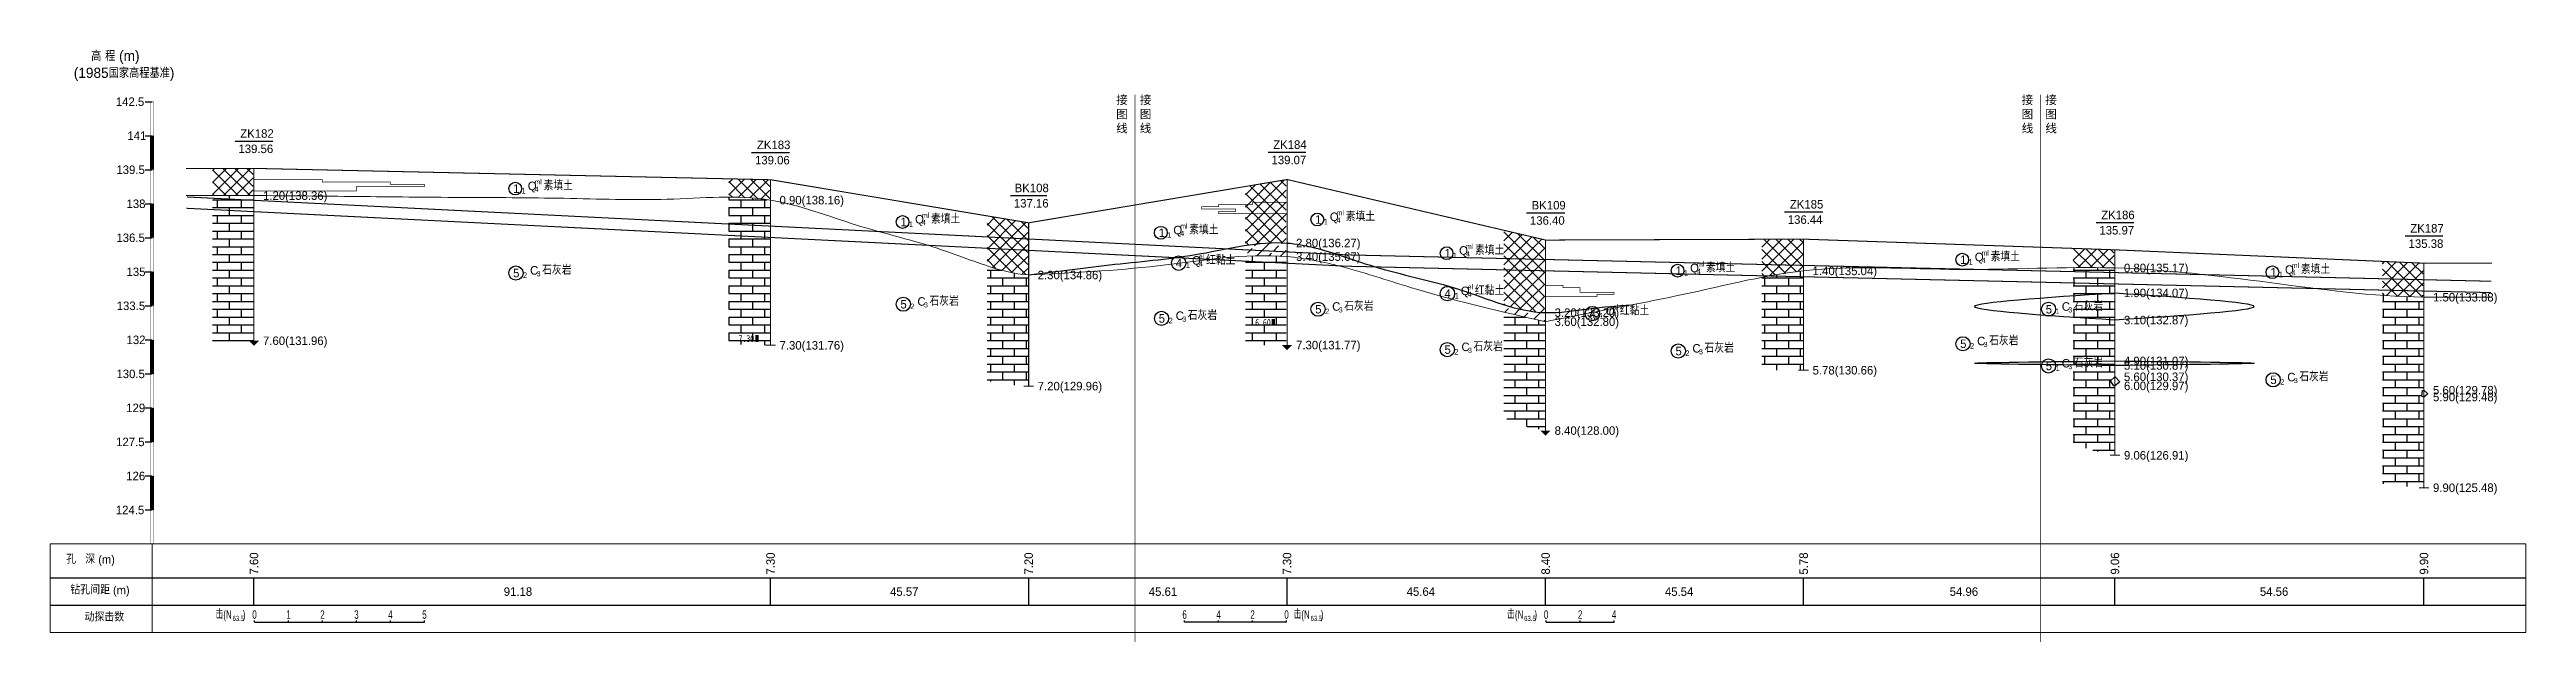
# Model space of a CAD drawing. Header units: inches. Extents: x -205 to 12199, y -11610 to -150.
# Drawn here: x 106 to 834, y -5506 to -5332 of the extents above; entities that cross this region are included whole.
import ezdxf
from ezdxf.enums import TextEntityAlignment as Align

# ---------------------------------------------------------------- set-up
doc = ezdxf.new("R2010")
doc.units = ezdxf.units.IN
doc.header["$MEASUREMENT"] = 0
doc.linetypes.add('ACAD_ISO03W100', pattern=[30, 12, -18])
doc.linetypes.add('ACAD_ISO05W100', pattern=[34, 24, -3, 0.5, -3, 0.5, -3])
for name, color, linetype in [('地质-原位曲线', 7, 'Continuous'), ('地质-图框', 7, 'Continuous'), ('地质-地层符号', 3, 'Continuous'), ('地质-地层线', 7, 'Continuous'), ('地质-地面线', 7, 'Continuous'), ('地质-填充花纹', 4, 'Continuous'), ('地质-文字', 7, 'Continuous'), ('地质-标注栏', 7, 'Continuous'), ('地质-钻孔', 7, 'Continuous'), ('管底', 7, 'Continuous'), ('红线', 1, 'ACAD_ISO05W100')]:
    doc.layers.add(name, color=color, linetype=linetype)
doc.styles.add('LZ_PMT_LINE', font='', dxfattribs={"height": 2})
doc.styles.get("Standard").update_dxf_attribs({"font": ''})
doc.styles.add('地层编号', font='Comfont.shx', dxfattribs={"width": 0.7, "height": 2.5, "bigfont": 'Hztxt12a.shx'})
doc.styles.add('层底标注', font='Comfont.shx', dxfattribs={"width": 0.7, "height": 2.5, "bigfont": 'Hztxt12a.shx'})
doc.styles.add('岩土名称', font='Comfont.shx', dxfattribs={"width": 0.7, "height": 2.5, "bigfont": 'Hztxt12a.shx'})
doc.styles.add('时代', font='Comfont.shx', dxfattribs={"width": 0.7, "height": 2.5, "bigfont": 'Hztxt12a.shx'})
doc.styles.add('标注栏数据', font='Comfont.shx', dxfattribs={"width": 0.7, "height": 2.5, "bigfont": 'Hztxt12a.shx'})
doc.styles.add('钻孔标注', font='Comfont.shx', dxfattribs={"width": 0.7, "height": 2.5, "bigfont": 'Hztxt12a.shx'})
doc.styles.add('高程系统', font='Comfont.shx', dxfattribs={"width": 0.7, "height": 3, "bigfont": 'Hztxt12a.shx'})
doc.styles.get('LZ_PMT_LINE').set_extended_font_data('SimSun')
doc.styles.get('Standard').set_extended_font_data('SimSun')
doc.linetypes.add('bzhjcx', pattern='A,0.001,[2,XX1.shx,S=1,R=0,X=1,Y=0],-2', length=2.001)
doc.linetypes.add('rd', pattern='A,0.7,1,[1,rd.shx,S=5,R=180,X=0,Y=0],1', length=2.7)
doc.linetypes.add('swx', pattern='A,7,-1.5,["●",LZ_PMT_LINE,S=0.05,R=0,X=0,Y=0],-1.5', length=10)
pattern_1 = [(0, (-17985.5427, -5559.8673), (0, 2.3), []), (90, (-17985.5427, -5559.8673), (-3.5, 2.3), [2.3, -2.3])]
pattern_2 = [(45, (-17985.5427, -5559.8673), (-1.76776695, 1.76776695), []), (135, (-17985.5427, -5559.8673), (-1.76776695, -1.76776695), [])]
pattern_3 = [(0, (-18076.3162, -5559.8673), (0, 2.3), []), (90, (-18076.3162, -5559.8673), (-3.5, 2.3), [2.3, -2.3])]
pattern_4 = [(45, (-18076.3162, -5559.8673), (-1.76776695, 1.76776695), []), (135, (-18076.3162, -5559.8673), (-1.76776695, -1.76776695), [])]

msp = doc.modelspace()

# ---------------------------------------------------------------- texts
at = {"layer": '地质-原位曲线', "color": 7, "linetype": 'Continuous', "style": '标注栏数据', "width": 0.7}
for s, height, p in [('击', 2.5, (154.2822, -5499.0513)), ('(N', 2.5, (156.6322, -5499.0513)), ('63.5', 1.5, (159.34054, -5499.6763)), (')', 2.5, (162.35554, -5499.0513)), ('击', 2.5, (471.45147, -5499.0513)), ('(N', 2.5, (473.80147, -5499.0513)), ('63.5', 1.5, (476.50981, -5499.6763)), (')', 2.5, (479.52481, -5499.0513)), ('击', 2.5, (534.30165, -5499.0513)), ('(N', 2.5, (536.65165, -5499.0513)), ('63.5', 1.5, (539.35998, -5499.6763)), (')', 2.5, (542.37498, -5499.0513))]:
    msp.add_text(s, height=height, dxfattribs=at).set_placement(p)
for s, p in [('0', (165.80303, -5499.0513)), ('1', (175.80303, -5499.0513)), ('2', (185.80303, -5499.0513)), ('3', (195.80303, -5499.0513)), ('4', (205.80303, -5499.0513)), ('5', (215.80303, -5499.0513)), ('6', (439.45147, -5499.0513)), ('4', (449.45147, -5499.0513)), ('2', (459.45147, -5499.0513)), ('0', (469.45147, -5499.0513)), ('0', (545.82248, -5499.0513)), ('2', (555.82248, -5499.0513)), ('4', (565.82248, -5499.0513))]:
    msp.add_text(s, height=2.5, dxfattribs=at).set_placement(p, align=Align.CENTER)
at = {"layer": '地质-图框', "color": 7, "linetype": 'Continuous', "width": 0.7}
for s, p in [('6.60', (460.22698, -5412.91792)), ('7.30', (308.25289, -5417.65132))]:
    msp.add_text(s, height=2, dxfattribs=at).set_placement(p)
at = {"layer": '地质-地层符号', "color": 7, "linetype": 'Continuous'}
for s, height, style, p in [('Q', 2.5, '时代', (246.20295, -5373.04127)), ('素填土', 2.5, '岩土名称', (250.86961, -5373.04127)), ('1', 2.5, '地层编号', (241.89045, -5373.84127)), ('1', 1.625, '地层编号', (244.39045, -5374.04127)), ('1', 2.5, '地层编号', (355.85417, -5383.65651)), ('1', 1.625, '地层编号', (358.35417, -5383.85651)), ('Q', 2.5, '时代', (360.16667, -5382.85651)), ('素填土', 2.5, '岩土名称', (364.83334, -5382.85651)), ('1', 2.5, '地层编号', (431.84122, -5386.83152)), ('1', 1.625, '地层编号', (434.34122, -5387.03152)), ('Q', 2.5, '时代', (436.15372, -5386.03152)), ('素填土', 2.5, '岩土名称', (440.82038, -5386.03152)), ('1', 2.5, '地层编号', (477.87749, -5382.92914)), ('1', 1.625, '地层编号', (480.37749, -5383.12914)), ('Q', 2.5, '时代', (482.18999, -5382.12914)), ('素填土', 2.5, '岩土名称', (486.85666, -5382.12914)), ('Q', 2.5, '时代', (441.64736, -5394.95446)), ('红黏土', 2.5, '岩土名称', (445.77236, -5394.95446)), ('1', 2.5, '地层编号', (515.91293, -5392.83183)), ('1', 1.625, '地层编号', (518.41293, -5393.03183)), ('Q', 2.5, '时代', (520.22543, -5392.03183)), ('素填土', 2.5, '岩土名称', (524.8921, -5392.03183)), ('1', 2.5, '地层编号', (667.62753, -5394.73463)), ('Q', 2.5, '时代', (671.94003, -5393.93463)), ('素填土', 2.5, '岩土名称', (676.6067, -5393.93463)), ('5', 2.5, '地层编号', (241.89045, -5398.67461)), ('2', 1.625, '地层编号', (244.80711, -5398.87461)), ('C', 2.5, '时代', (246.89045, -5397.87461)), ('石灰岩', 2.5, '岩土名称', (250.43211, -5397.87461)), ('4', 2.5, '地层编号', (436.83486, -5395.75446)), ('1', 1.625, '地层编号', (439.83486, -5395.95446)), ('1', 2.5, '地层编号', (583.87406, -5397.96798)), ('1', 1.625, '地层编号', (586.37406, -5398.16798)), ('Q', 2.5, '时代', (588.18656, -5397.16798)), ('素填土', 2.5, '岩土名称', (592.85322, -5397.16798)), ('1', 1.625, '地层编号', (670.12753, -5394.93463)), ('1', 2.5, '地层编号', (758.89288, -5398.43462)), ('1', 1.625, '地层编号', (761.39288, -5398.63462)), ('Q', 2.5, '时代', (763.20538, -5397.63462)), ('素填土', 2.5, '岩土名称', (767.87205, -5397.63462)), ('5', 2.5, '地层编号', (355.85417, -5407.82318)), ('2', 1.625, '地层编号', (358.77084, -5408.02318)), ('C', 2.5, '时代', (360.85417, -5407.02318)), ('石灰岩', 2.5, '岩土名称', (364.39584, -5407.02318)), ('5', 2.5, '地层编号', (477.87749, -5409.29743)), ('C', 2.5, '时代', (482.87749, -5408.49743)), ('石灰岩', 2.5, '岩土名称', (486.41916, -5408.49743)), ('4', 2.5, '地层编号', (515.91293, -5404.70131)), ('1', 1.625, '地层编号', (518.91293, -5404.90131)), ('Q', 2.5, '时代', (520.72543, -5403.90131)), ('红黏土', 2.5, '岩土名称', (524.85043, -5403.90131)), ('Q', 2.5, '时代', (563.38548, -5409.80196)), ('红黏土', 2.5, '岩土名称', (567.51048, -5409.80196)), ('5', 2.5, '地层编号', (692.81855, -5409.30133)), ('C', 2.5, '时代', (697.54772, -5408.50133)), ('石灰岩', 2.5, '岩土名称', (701.08939, -5408.50133)), ('5', 2.5, '地层编号', (431.84122, -5412.00127)), ('2', 1.625, '地层编号', (434.75788, -5412.20127)), ('C', 2.5, '时代', (436.84122, -5411.20127)), ('石灰岩', 2.5, '岩土名称', (440.38288, -5411.20127)), ('2', 1.625, '地层编号', (480.79416, -5409.49743)), ('4', 2.5, '地层编号', (558.57298, -5410.60196)), ('1', 1.625, '地层编号', (561.57298, -5410.80196)), ('1', 1.625, '地层编号', (695.73522, -5409.50133)), ('5', 2.5, '地层编号', (515.91293, -5421.16447)), ('2', 1.625, '地层编号', (518.8296, -5421.36447)), ('C', 2.5, '时代', (520.91293, -5420.36447)), ('石灰岩', 2.5, '岩土名称', (524.4546, -5420.36447)), ('5', 2.5, '地层编号', (583.87406, -5421.60132)), ('2', 1.625, '地层编号', (586.79072, -5421.80132)), ('C', 2.5, '时代', (588.87406, -5420.80132)), ('石灰岩', 2.5, '岩土名称', (592.41572, -5420.80132)), ('5', 2.5, '地层编号', (667.62753, -5419.4529)), ('2', 1.625, '地层编号', (670.5442, -5419.6529)), ('C', 2.5, '时代', (672.62753, -5418.6529)), ('石灰岩', 2.5, '岩土名称', (676.1692, -5418.6529)), ('5', 2.5, '地层编号', (692.81855, -5425.96793)), ('1', 1.625, '地层编号', (695.73522, -5426.16793)), ('C', 2.5, '时代', (697.54772, -5425.16793)), ('石灰岩', 2.5, '岩土名称', (701.08939, -5425.16793)), ('5', 2.5, '地层编号', (758.89288, -5430.04824)), ('2', 1.625, '地层编号', (761.80955, -5430.24824)), ('C', 2.5, '时代', (763.89288, -5429.24824)), ('石灰岩', 2.5, '岩土名称', (767.43455, -5429.24824))]:
    msp.add_text(s, height=height, dxfattribs=dict(at, style=style)).set_placement(p)
at = {"layer": '地质-地层符号', "color": 7, "linetype": 'Continuous', "style": '时代', "width": 0.8}
for s, p in [('ml', (248.23628, -5371.37461)), ('4', (248.23628, -5373.54127)), ('4', (362.20001, -5383.35651)), ('ml', (362.20001, -5381.18985)), ('4', (438.18705, -5386.53152)), ('ml', (438.18705, -5384.36485)), ('4', (484.22333, -5382.62914)), ('ml', (484.22333, -5380.46248)), ('el', (443.68069, -5393.28779)), ('4', (522.25876, -5392.53183)), ('ml', (522.25876, -5390.36517)), ('ml', (673.97336, -5392.26796)), ('3', (248.84045, -5398.37461)), ('4', (443.68069, -5395.45446)), ('4', (590.21989, -5397.66798)), ('ml', (590.21989, -5395.50131)), ('4', (673.97336, -5394.43463)), ('4', (765.23871, -5398.13462)), ('ml', (765.23871, -5395.96795)), ('3', (362.80417, -5407.52318)), ('4', (522.75876, -5404.40131)), ('el', (522.75876, -5402.23464)), ('el', (565.41882, -5408.13529)), ('3', (438.79122, -5411.70127)), ('3', (484.82749, -5408.99743)), ('4', (565.41882, -5410.30196)), ('3', (699.49772, -5409.00133)), ('3', (522.86293, -5420.86447)), ('3', (590.82406, -5421.30132)), ('3', (674.57753, -5419.1529)), ('3', (699.49772, -5425.66793)), ('3', (765.84288, -5429.74824))]:
    msp.add_text(s, height=1.5, dxfattribs=at).set_placement(p)
at = {"layer": '地质-文字', "color": 7, "linetype": 'Continuous'}
for s, height, style, p in [('高 程 (m)', 3, '高程系统', (117.73783, -5335.05131)), ('(1985国家高程基准)', 3, '高程系统', (112.63783, -5340.05131)), ('142.5', 2.5, '高程系统', (125.01056, -5348.30131)), ('141', 2.5, '高程系统', (128.40342, -5358.30131)), ('139.5', 2.5, '高程系统', (125.17722, -5368.30131)), ('138', 2.5, '高程系统', (128.15342, -5378.30131)), ('1.20(138.36)', 2.5, '层底标注', (168.30342, -5375.90132)), ('0.90(138.16)', 2.5, '层底标注', (320.27748, -5377.23465)), ('136.5', 2.5, '高程系统', (125.17722, -5388.30131)), ('3.40(135.67)', 2.5, '层底标注', (472.25157, -5393.83459)), ('2.80(136.27)', 2.5, '层底标注', (472.25157, -5389.83459)), ('135', 2.5, '高程系统', (128.15342, -5398.30131)), ('2.30(134.86)', 2.5, '层底标注', (396.23087, -5399.23461)), ('1.40(135.04)', 2.5, '层底标注', (624.22567, -5398.03462)), ('0.80(135.17)', 2.5, '层底标注', (715.82939, -5397.16796)), ('133.5', 2.5, '高程系统', (125.26056, -5408.30131)), ('1.90(134.07)', 2.5, '层底标注', (715.82939, -5404.5013)), ('1.50(133.88)', 2.5, '层底标注', (806.75636, -5405.76794)), ('3.20(133.20)', 2.5, '层底标注', (548.32244, -5410.30135)), ('3.60(132.80)', 2.5, '层底标注', (548.32244, -5412.96801)), ('3.10(132.87)', 2.5, '层底标注', (715.82939, -5412.5013)), ('132', 2.5, '高程系统', (128.15342, -5418.30131)), ('7.60(131.96)', 2.5, '层底标注', (168.30342, -5418.56799)), ('7.30(131.76)', 2.5, '层底标注', (320.27748, -5419.90132)), ('7.30(131.77)', 2.5, '层底标注', (472.25157, -5419.83459)), ('4.90(131.07)', 2.5, '层底标注', (715.82939, -5424.5013)), ('130.5', 2.5, '高程系统', (125.17722, -5428.30131)), ('5.78(130.66)', 2.5, '层底标注', (624.22567, -5427.23462)), ('5.10(130.87)', 2.5, '层底标注', (715.82939, -5425.83463)), ('5.60(130.37)', 2.5, '层底标注', (715.82939, -5429.16796)), ('6.00(129.97)', 2.5, '层底标注', (715.82939, -5431.83463)), ('129', 2.5, '高程系统', (128.07008, -5438.30131)), ('7.20(129.96)', 2.5, '层底标注', (396.23087, -5431.90128)), ('5.60(129.78)', 2.5, '层底标注', (806.75636, -5433.10127)), ('5.90(129.48)', 2.5, '层底标注', (806.75636, -5435.10127)), ('8.40(128.00)', 2.5, '层底标注', (548.32244, -5444.96801)), ('127.5', 2.5, '高程系统', (125.09389, -5448.30131)), ('9.06(126.91)', 2.5, '层底标注', (715.82939, -5452.23463)), ('126', 2.5, '高程系统', (128.07008, -5458.30131)), ('9.90(125.48)', 2.5, '层底标注', (806.75636, -5461.76794)), ('124.5', 2.5, '高程系统', (125.01056, -5468.30131))]:
    msp.add_text(s, height=height, dxfattribs=dict(at, style=style)).set_placement(p)
at = {"layer": '地质-标注栏', "color": 7, "linetype": 'Continuous', "style": '标注栏数据'}
for s, p in [('孔   深 (m)', (110.40614, -5483.5513)), ('钻孔间距 (m)', (111.62114, -5492.5513)), ('动探击数', (115.79264, -5500.5513))]:
    msp.add_text(s, height=2.43, dxfattribs=at).set_placement(p, align=Align.BOTTOM_LEFT)
for s, p in [('7.60', (166.90342, -5486.0513)), ('7.30', (318.87748, -5486.0513)), ('7.20', (394.83087, -5486.0513)), ('7.30', (470.85157, -5486.0513)), ('8.40', (546.92244, -5486.0513)), ('5.78', (622.82567, -5486.0513)), ('9.06', (714.42939, -5486.0513)), ('9.90', (805.35636, -5486.0513))]:
    msp.add_text(s, height=2.5, rotation=90.0000025, dxfattribs=at).set_placement(p)
for s, p in [('91.18', (239.14045, -5492.3013)), ('45.57', (352.78334, -5492.3013)), ('45.61', (428.91622, -5492.3013)), ('45.64', (504.78701, -5492.3013)), ('45.54', (580.77406, -5492.3013)), ('54.96', (664.5567, -5492.3013)), ('54.56', (755.82205, -5492.3013))]:
    msp.add_text(s, height=2.5, dxfattribs=at).set_placement(p)
at = {"layer": '地质-钻孔', "color": 7, "linetype": 'Continuous', "style": '钻孔标注'}
for s, p in [('ZK182', (161.61175, -5357.65132)), ('139.56', (161.08199, -5362.15132)), ('139.06', (313.05605, -5365.48465)), ('ZK183', (313.62748, -5360.98465)), ('139.07', (465.03014, -5365.41792)), ('ZK184', (465.51824, -5360.91792)), ('137.16', (389.21777, -5378.15128)), ('BK108', (389.45587, -5373.65128)), ('BK109', (541.54744, -5378.71801)), ('ZK185', (617.534, -5378.45129)), ('136.40', (541.05935, -5383.21801)), ('136.44', (616.92091, -5382.95129)), ('135.97', (708.60796, -5386.08463)), ('ZK186', (709.13773, -5381.58463)), ('ZK187', (800.0647, -5385.51794)), ('135.38', (799.5766, -5390.01794))]:
    msp.add_text(s, height=2.5, dxfattribs=at).set_placement(p)
at = {"layer": '红线', "char_height": 2.5, "attachment_point": 1}
for insert in [(419.30618, -5345.27698), (426.2715, -5345.27698), (685.73675, -5345.27698), (692.70207, -5345.27698)]:
    msp.add_mtext_dynamic_manual_height_columns('接图线', width=3.594619, gutter_width=12.5, heights=[0], dxfattribs=dict(at, insert=insert))

# ---------------------------------------------------------------- blocks, each defined once
blk = doc.blocks.new('gkqy_yan.dwg不标', base_point=(0, -1))
at = {"color": 7}
blk.add_solid([(-0.5, -2), (-0.5, 0), (0.5, -2), (0.5, 0)], dxfattribs=at)

# ---------------------------------------------------------------- hatches: boundary and pattern name
at = {"layer": '地质-填充花纹', "linetype": 'Continuous'}
h = msp.add_hatch(dxfattribs=at)
h.set_pattern_fill('GKSTT', scale=0.5, style=0, pattern_type=2)
h.set_pattern_definition(pattern_2)
h.paths.add_polyline_path([(165.40342, -5374.65132), (155.65342, -5374.65132), (153.40342, -5374.65182), (153.40342, -5366.65132), (165.40342, -5366.65132)])
h = msp.add_hatch(dxfattribs=at)
h.set_pattern_fill('GKSTT', scale=0.5, style=0, pattern_type=2)
h.set_pattern_definition(pattern_2)
h.paths.add_polyline_path([(317.37748, -5369.97917), (317.37748, -5375.95561), (312.21512, -5375.35595), (307.22095, -5375.12916), (305.37748, -5375.13367), (305.37748, -5369.71597)])
h = msp.add_hatch(dxfattribs=at)
h.set_pattern_fill('GKSTT', scale=0.5, style=0, pattern_type=2)
h.set_pattern_definition(pattern_2)
h.paths.add_polyline_path([(469.35157, -5388.58509), (464.00456, -5388.59573), (459.03307, -5389.11761), (457.35157, -5389.39267), (457.35157, -5371.96978), (469.35157, -5369.9598)])
h = msp.add_hatch(dxfattribs=at)
h.set_pattern_fill('GKSHY', scale=0.5, style=0, pattern_type=2)
h.set_pattern_definition(pattern_1)
h.paths.add_polyline_path([(165.40342, -5417.31774), (160.65344, -5417.31309), (155.65342, -5417.31798), (155.64757, -5417.31799), (153.40342, -5417.31799), (153.40342, -5374.65182), (155.65342, -5374.65132), (165.40342, -5374.65132)])
h = msp.add_hatch(dxfattribs=at)
h.set_pattern_fill('GKSHY', scale=0.5, style=0, pattern_type=2)
h.set_pattern_definition(pattern_1)
h.paths.add_polyline_path([(312.21512, -5375.35595), (317.37748, -5375.95561), (317.37748, -5418.63997), (311.31461, -5418.36467), (305.37748, -5418.3825), (305.37748, -5375.13367), (307.22095, -5375.12916)])
h = msp.add_hatch(dxfattribs=at)
h.set_pattern_fill('GKSTT', scale=0.5, style=0, pattern_type=2)
h.set_pattern_definition(pattern_2)
h.paths.add_polyline_path([(393.33087, -5382.60959), (393.33087, -5397.945), (387.22401, -5396.97744), (382.40547, -5395.64705), (381.33087, -5395.28301), (381.33087, -5380.60837)])
h = msp.add_hatch(dxfattribs=at)
h.set_pattern_fill('GKSTT', scale=0.5, style=0, pattern_type=2)
h.set_pattern_definition(pattern_4)
h.paths.add_polyline_path([(545.42244, -5387.65951), (545.42244, -5409.02116), (539.35971, -5408.28906), (534.5148, -5407.05971), (533.42244, -5406.70476), (533.42244, -5384.85159)])
h = msp.add_hatch(dxfattribs=at)
h.set_pattern_fill('GKFZNT', scale=0.5, style=0, pattern_type=2)
h.set_pattern_definition([(45, (-17985.5427, -5559.8673), (-3.5355339, 3.5355339), []), (45, (-17982.007, -5559.8673), (-3.5355339, 3.5355339), [2, -1])])
h.paths.add_polyline_path([(469.35157, -5392.57655), (461.42912, -5392.32179), (457.35157, -5392.48206), (457.35157, -5389.39267), (459.03307, -5389.11761), (464.00456, -5388.59573), (469.35157, -5388.58509)])
h = msp.add_hatch(dxfattribs=at)
h.set_pattern_fill('GKSHY', scale=0.5, style=0, pattern_type=2)
h.set_pattern_definition(pattern_1)
h.paths.add_polyline_path([(469.35157, -5392.57655), (469.35157, -5418.58459), (457.35157, -5418.58459), (457.35157, -5392.48206), (461.42912, -5392.32179)])
h = msp.add_hatch(dxfattribs=at)
h.set_pattern_fill('GKSTT', scale=0.5, style=0, pattern_type=2)
h.set_pattern_definition(pattern_4)
h.paths.add_polyline_path([(621.32567, -5396.82027), (612.96504, -5398.01242), (609.32567, -5398.68335), (609.32567, -5387.49433), (621.32567, -5387.45216)])
h = msp.add_hatch(dxfattribs=at)
h.set_pattern_fill('GKSTT', scale=0.5, style=0, pattern_type=2)
h.set_pattern_definition(pattern_4)
h.paths.add_polyline_path([(712.92939, -5390.57608), (712.92939, -5395.91328), (707.37213, -5395.80915), (702.37218, -5395.80282), (700.92939, -5395.81835), (700.92939, -5390.16562)])
h = msp.add_hatch(dxfattribs=at)
h.set_pattern_fill('GKSHY', scale=0.5, style=0, pattern_type=2)
h.set_pattern_definition(pattern_1)
h.paths.add_polyline_path([(382.40547, -5395.64705), (387.22401, -5396.97744), (393.33087, -5397.945), (393.33087, -5430.63168), (387.25168, -5430.15501), (381.33087, -5429.06985), (381.33087, -5395.28301)])
h = msp.add_hatch(dxfattribs=at)
h.set_pattern_fill('GKSHY', scale=0.5, style=0, pattern_type=2)
h.set_pattern_definition(pattern_3)
h.paths.add_polyline_path([(621.32567, -5425.98462), (609.32567, -5425.98462), (609.32567, -5398.68335), (612.96504, -5398.01242), (621.32567, -5396.82027)])
h = msp.add_hatch(dxfattribs=at)
h.set_pattern_fill('GKSHY', scale=0.5, style=0, pattern_type=2)
h.set_pattern_definition(pattern_3)
h.paths.add_polyline_path([(707.37213, -5395.80915), (712.92939, -5395.91328), (712.92939, -5403.26753), (706.62912, -5403.67664), (701.64014, -5404.00676), (700.92939, -5404.05538), (700.92939, -5395.81835), (702.37218, -5395.80282)])
h = msp.add_hatch(dxfattribs=at)
h.set_pattern_fill('GKSTT', scale=0.5, style=0, pattern_type=2)
h.set_pattern_definition(pattern_4)
h.paths.add_polyline_path([(803.85636, -5394.50712), (803.85636, -5404.51042), (798.41574, -5404.34687), (793.42339, -5404.07211), (791.85636, -5403.95428), (791.85636, -5393.98803)])
h = msp.add_hatch(dxfattribs=at)
h.set_pattern_fill('GKFZNT', scale=0.5, style=0, pattern_type=2)
h.set_pattern_definition([(45, (-18076.316, -5559.8673), (-3.5355339, 3.5355339), []), (45, (-18072.7807, -5559.8673), (-3.5355339, 3.5355339), [2, -1])])
h.paths.add_polyline_path([(534.5148, -5407.05971), (539.35971, -5408.28906), (545.42244, -5409.02116), (545.42244, -5411.6608), (536.67692, -5409.65924), (533.42244, -5408.89739), (533.42244, -5406.70476)])
h = msp.add_hatch(dxfattribs=at)
h.set_pattern_fill('GKSHY', scale=0.5, style=0, pattern_type=2)
h.set_pattern_definition(pattern_3)
h.paths.add_polyline_path([(712.92939, -5411.23509), (708.18987, -5410.92781), (703.20062, -5410.6), (700.92939, -5410.44654), (700.92939, -5404.05538), (701.64014, -5404.00676), (706.62912, -5403.67664), (712.92939, -5403.26753)])
h = msp.add_hatch(dxfattribs=at)
h.set_pattern_fill('GKSHY', scale=0.5, style=0, pattern_type=2)
h.set_pattern_definition(pattern_3)
h.paths.add_polyline_path([(793.42339, -5404.07211), (798.41574, -5404.34687), (803.85636, -5404.51042), (803.85636, -5431.90576), (803.69022, -5431.94197), (803.45272, -5433.60807), (803.85636, -5433.75826), (803.85636, -5460.5003), (798.03364, -5460.08944), (791.97525, -5459.38773), (791.85636, -5459.37248), (791.85636, -5403.95428)])
h = msp.add_hatch(dxfattribs=at)
h.set_pattern_fill('GKSHY', scale=0.5, style=0, pattern_type=2)
h.set_pattern_definition(pattern_3)
h.paths.add_polyline_path([(536.67692, -5409.65924), (545.42244, -5411.6608), (545.42244, -5443.66785), (540.57182, -5442.69463), (535.50998, -5440.80696), (533.42244, -5439.93271), (533.42244, -5408.89739)])
h = msp.add_hatch(dxfattribs=at)
h.set_pattern_fill('GKSHY', scale=0.5, style=0, pattern_type=2)
h.set_pattern_definition(pattern_3)
h.paths.add_polyline_path([(703.20062, -5410.6), (708.18987, -5410.92781), (712.92939, -5411.23509), (712.92939, -5423.254), (706.94542, -5423.31874), (701.94586, -5423.37379), (700.92939, -5423.38535), (700.92939, -5410.44654)])
h = msp.add_hatch(dxfattribs=at)
h.set_pattern_fill('GKSHY', scale=0.5, style=0, pattern_type=2)
h.set_pattern_definition(pattern_3)
h.paths.add_polyline_path([(712.92939, -5424.58193), (708.17968, -5424.5306), (703.17998, -5424.47585), (700.92939, -5424.4505), (700.92939, -5423.38535), (701.94586, -5423.37379), (706.94542, -5423.31874), (712.92939, -5423.254)])
h = msp.add_hatch(dxfattribs=at)
h.set_pattern_fill('GKSHY', scale=0.5, style=0, pattern_type=2)
h.set_pattern_definition(pattern_3)
h.paths.add_polyline_path([(703.17998, -5424.47585), (708.17968, -5424.5306), (712.92939, -5424.58193), (712.92939, -5428.13485), (711.85941, -5429.06314), (712.89833, -5430.55467), (712.92939, -5430.55798), (712.92939, -5450.92731), (707.02408, -5449.57346), (700.93284, -5447.82218), (700.92939, -5447.82113), (700.92939, -5424.4505)])

# ---------------------------------------------------------------- linework, layer by layer
at = {"layer": '地质-原位曲线', "color": 7, "linetype": 'Continuous'}
for p, q in [((165.80303, -5500.0513), (165.80303, -5499.5513)), ((165.80303, -5500.0513), (215.80303, -5500.0513)), ((175.80303, -5500.0513), (175.80303, -5499.5513)), ((185.80303, -5500.0513), (185.80303, -5499.5513)), ((195.80303, -5500.0513), (195.80303, -5499.5513)), ((205.80303, -5500.0513), (205.80303, -5499.5513)), ((215.80303, -5500.0513), (215.80303, -5499.5513)), ((439.45147, -5500.0513), (439.45147, -5499.5513)), ((469.45147, -5500.0513), (439.45147, -5500.0513)), ((449.45147, -5500.0513), (449.45147, -5499.5513)), ((459.45147, -5500.0513), (459.45147, -5499.5513)), ((469.45147, -5500.0513), (469.45147, -5499.5513)), ((545.82248, -5500.0513), (545.82248, -5499.5513)), ((545.82248, -5500.0513), (565.82248, -5500.0513)), ((555.82248, -5500.0513), (555.82248, -5499.5513)), ((565.82248, -5500.0513), (565.82248, -5499.5513))]:
    msp.add_line(p, q, dxfattribs=at)
at = {"layer": '地质-原位曲线', "color": 7, "linetype": 'Continuous', "const_width": 0.2, "flags": 128}
for points in [[(165.80303, -5369.98465), (185.80303, -5369.98465), (185.80303, -5370.65132), (205.80303, -5370.65132), (205.80303, -5371.31798), (215.80303, -5371.31798), (215.80303, -5371.98465), (195.80303, -5371.98465), (195.80303, -5372.65132), (195.80303, -5372.65132), (195.80303, -5373.31798), (165.80303, -5373.31798)], [(469.45147, -5376.58458), (459.45147, -5376.58458), (459.45147, -5377.25125), (449.45147, -5377.25125), (449.45147, -5377.91793), (444.45147, -5377.91793), (444.45147, -5378.58458), (454.45147, -5378.58458), (454.45147, -5379.25125), (449.45147, -5379.25125), (449.45147, -5379.91793), (469.45147, -5379.91793)], [(545.82248, -5401.05135), (550.82248, -5401.05135), (550.82248, -5401.71801), (555.82248, -5401.71801), (555.82248, -5402.38468), (555.82248, -5402.38468), (555.82248, -5403.05135), (565.82248, -5403.05135), (565.82248, -5403.71801), (560.82248, -5403.71801), (560.82248, -5404.38468), (545.82248, -5404.38468)]]:
    msp.add_lwpolyline(points, dxfattribs=at)
at = {"layer": '地质-地层符号', "color": 7, "linetype": 'Continuous'}
for centre, major_axis in [((242.51545, -5372.59127), (0, 1.875)), ((356.47917, -5382.40651), (0, 1.875)), ((432.46622, -5385.58152), (0, 1.875)), ((478.50249, -5381.67914), (0, 1.875)), ((437.70986, -5394.50446), (0, 2.125)), ((516.53793, -5391.58183), (0, 1.875)), ((668.25253, -5393.48463), (0, 1.875)), ((242.72378, -5397.42461), (0, 2.08333)), ((584.49906, -5396.71798), (0, 1.875)), ((759.51788, -5397.18462), (0, 1.875)), ((356.68751, -5406.57318), (0, 2.08333)), ((478.71083, -5408.04743), (0, 2.08333)), ((516.78793, -5403.45131), (0, 2.125)), ((559.44798, -5409.35196), (0, 2.125)), ((693.65189, -5408.05133), (0, 2.08333)), ((432.67455, -5410.75127), (0, 2.08333)), ((516.74626, -5419.91447), (0, 2.08333)), ((584.70739, -5420.35132), (0, 2.08333)), ((668.46086, -5418.2029), (0, 2.08333)), ((693.65189, -5424.71793), (0, 2.08333)), ((759.72621, -5428.79824), (0, 2.08333))]:
    msp.add_ellipse(centre, major_axis=major_axis, ratio=1, dxfattribs=at)
at = {"layer": '地质-地层线', "color": 7, "linetype": 'rd', "flags": 128}
for points in [[(714.45962, -5429.62385), (713.17939, -5430.58463), (712.89833, -5430.55467), (711.8594, -5429.06314), (713.17939, -5427.91796), (713.27371, -5427.9213), (714.51273, -5429.2513)], [(805.06653, -5433.13069), (804.10636, -5433.85127), (803.45272, -5433.60807), (803.69022, -5431.94197), (804.10636, -5431.85127), (805.10637, -5432.85127)]]:
    msp.add_lwpolyline(points, close=True, dxfattribs=at)
at = {"layer": '地质-地层线', "color": 7, "linetype": 'bzhjcx', "lineweight": 0}
for points, knots in [([(145.65342, -5374.65132), (148.98675, -5374.65231), (155.65342, -5374.6543), (172.45202, -5374.62927), (196.0501, -5374.93503), (226.43581, -5375.22665), (256.8649, -5375.2663), (287.13174, -5376.41606), (316.63722, -5373.51191), (342.85266, -5384.05373), (368.35029, -5389.66892), (384.99984, -5397.34188), (393.58087, -5397.98461)], [0, 0, 0, 0, 10, 20, 50.395983304, 80.791966609, 111.187949913, 141.583933218, 171.979916522, 198.338373774, 224.696831025, 251.055288276, 251.055288276, 251.055288276, 251.055288276]), ([(393.58087, -5397.98461), (406.22622, -5397.36609), (431.51693, -5396.12904), (462.62945, -5390.51785), (480.33884, -5394.13884), (485.65342, -5395.53041)], [0, 0, 0, 0, 38.106127551, 76.212255101, 92.667181735, 92.667181735, 92.667181735, 92.667181735]), ([(485.65342, -5395.53041), (493.00607, -5397.45563), (512.88862, -5404.25865), (532.96773, -5408.82729), (545.67244, -5411.71801)], [92.667181735, 92.667181735, 92.667181735, 92.667181735, 115.432357643, 154.652460184, 154.652460184, 154.652460184, 154.652460184])]:
    msp.add_open_spline(points, degree=3, knots=knots, dxfattribs=at)
at = {"layer": '地质-地层线', "color": 7, "lineweight": 25}
for points, knots in [([(393.58087, -5397.98461), (402.14145, -5396.8662), (419.70904, -5394.57106), (444.10793, -5392.51274), (466.83051, -5386.45283), (480.33591, -5390.66139), (485.65342, -5392.31843)], [252.320785959, 252.320785959, 252.320785959, 252.320785959, 276.58850854, 302.121728804, 327.654949067, 344.237090497, 344.237090497, 344.237090497, 344.237090497]), ([(485.65342, -5392.31843), (488.75429, -5393.35427), (500.25463, -5397.43326), (520.41337, -5401.05126), (541.06689, -5410.69625), (558.34129, -5407.68225), (566.76278, -5407.05423), (570.97352, -5406.74021)], [344.237090497, 344.237090497, 344.237090497, 344.237090497, 353.913632471, 380.172315875, 406.430999278, 419.134204791, 431.837410305, 431.837410305, 431.837410305, 431.837410305])]:
    msp.add_open_spline(points, degree=3, knots=knots, dxfattribs=at)
at = {"layer": '地质-地层线', "color": 7, "linetype": 'bzhjcx', "lineweight": 0}
msp.add_spline([(545.67244, -5411.71801), (570.97352, -5406.74021), (583.62406, -5404.25132), (621.57567, -5396.78462), (667.37753, -5396.35129), (713.17939, -5395.91796), (758.64288, -5400.21795), (804.10636, -5404.51794), (814.10636, -5404.51794), (824.10636, -5404.51794)], degree=3, dxfattribs=at)
at = {"layer": '地质-地层线', "color": 7}
for points in [[(713.17939, -5411.2513), (671.95772, -5407.2513), (713.17939, -5403.2513)], [(713.17939, -5403.2513), (754.09653, -5407.2513), (713.17939, -5411.2513)], [(713.17939, -5424.58463), (671.95772, -5423.91796), (713.17939, -5423.2513)], [(713.17939, -5423.2513), (754.09653, -5423.91796), (713.17939, -5424.58463)]]:
    msp.add_spline(points, degree=3, dxfattribs=at)
at = {"layer": '地质-地面线', "color": 7, "linetype": 'Continuous', "const_width": 0.3}
for points in [[(145.65342, -5366.65132), (165.65342, -5366.65132), (317.62748, -5369.98466), (393.58087, -5382.65128), (469.60157, -5369.91792), (485.65342, -5373.67395)], [(485.65342, -5373.67395), (545.67244, -5387.71801), (621.57567, -5387.45129), (713.17939, -5390.58463), (804.10636, -5394.51794), (824.10636, -5394.51794)]]:
    msp.add_lwpolyline(points, dxfattribs=at)
at = {"layer": '地质-文字', "color": 7, "linetype": 'Continuous'}
for p, q in [((133.65342, -5347.05131), (135.65342, -5347.05131)), ((133.65342, -5357.05131), (135.65342, -5357.05131)), ((133.65342, -5367.05131), (135.65342, -5367.05131)), ((133.65342, -5377.05131), (135.65342, -5377.05131)), ((133.65342, -5387.05131), (135.65342, -5387.05131)), ((133.65342, -5397.05131), (135.65342, -5397.05131)), ((133.65342, -5407.05131), (135.65342, -5407.05131)), ((133.65342, -5417.05131), (135.65342, -5417.05131)), ((133.65342, -5427.05131), (135.65342, -5427.05131)), ((133.65342, -5437.05131), (135.65342, -5437.05131)), ((133.65342, -5447.05131), (135.65342, -5447.05131)), ((133.65342, -5457.05131), (135.65342, -5457.05131)), ((133.65342, -5467.05131), (135.65342, -5467.05131))]:
    msp.add_line(p, q, dxfattribs=at)
at = {"layer": '地质-文字', "color": 7, "linetype": 'Continuous', "flags": 128}
for points, const_width in [([(135.15342, -5347.05131), (136.15342, -5347.05131)], 0.1), ([(135.15342, -5347.05131), (135.15342, -5477.05131)], 0.1), ([(136.15342, -5347.05131), (136.15342, -5477.05131)], 0.1), ([(135.65342, -5357.05131), (135.65342, -5367.05131)], 1), ([(135.65342, -5377.05131), (135.65342, -5387.05131)], 1), ([(135.65342, -5397.05131), (135.65342, -5407.05131)], 1), ([(135.65342, -5417.05131), (135.65342, -5427.05131)], 1), ([(135.65342, -5437.05131), (135.65342, -5447.05131)], 1), ([(135.65342, -5457.05131), (135.65342, -5467.05131)], 1), ([(135.65342, -5477.05131), (135.65342, -5477.05131)], 1)]:
    msp.add_lwpolyline(points, dxfattribs=dict(at, const_width=const_width))
at = {"layer": '地质-标注栏', "color": 7, "linetype": 'Continuous', "const_width": 0.3}
for points in [[(105.65264, -5477.0513), (495.65264, -5477.0513)], [(105.65264, -5477.0513), (105.65264, -5503.0513)], [(135.65264, -5477.0513), (135.65264, -5503.0513)], [(445.65256, -5477.0513), (834.10551, -5477.0513)], [(834.10551, -5477.0513), (834.10551, -5503.0513)], [(105.65264, -5503.0513), (495.65264, -5503.0513)], [(445.65256, -5503.0513), (834.10551, -5503.0513)]]:
    msp.add_lwpolyline(points, dxfattribs=at)
at = {"layer": '地质-标注栏', "color": 7, "linetype": 'Continuous'}
for points in [[(105.65264, -5487.0513), (495.65264, -5487.0513)], [(165.65342, -5495.0513), (165.65342, -5487.0513)], [(317.62748, -5495.0513), (317.62748, -5487.0513)], [(317.62748, -5495.0513), (317.62748, -5487.0513)], [(393.58087, -5495.0513), (393.58087, -5487.0513)], [(393.58087, -5495.0513), (393.58087, -5487.0513)], [(445.65256, -5487.0513), (834.10551, -5487.0513)], [(469.60157, -5495.0513), (469.60157, -5487.0513)], [(469.60157, -5495.0513), (469.60157, -5487.0513)], [(545.67244, -5495.0513), (545.67244, -5487.0513)], [(545.67244, -5495.0513), (545.67244, -5487.0513)], [(621.57567, -5495.0513), (621.57567, -5487.0513)], [(621.57567, -5495.0513), (621.57567, -5487.0513)], [(713.17939, -5495.0513), (713.17939, -5487.0513)], [(713.17939, -5495.0513), (713.17939, -5487.0513)], [(804.10636, -5495.0513), (804.10636, -5487.0513)], [(105.65264, -5495.0513), (495.65264, -5495.0513)], [(445.65256, -5495.0513), (834.10551, -5495.0513)]]:
    msp.add_lwpolyline(points, dxfattribs=at)
at = {"layer": '地质-钻孔', "color": 7, "linetype": 'Continuous'}
for p, q in [((160.08233, -5358.65132), (171.22491, -5358.65132)), ((312.05694, -5361.98465), (323.19952, -5361.98465)), ((464.0296, -5361.91793), (475.17218, -5361.91793)), ((388.2171, -5374.65128), (398.94366, -5374.65128)), ((540.05881, -5379.71801), (551.28537, -5379.71801)), ((615.92013, -5379.45128), (627.23068, -5379.45128)), ((707.60763, -5382.58463), (718.75021, -5382.58463)), ((798.57638, -5386.51793), (809.63693, -5386.51793))]:
    msp.add_line(p, q, dxfattribs=at)
at = {"layer": '地质-钻孔', "color": 7, "const_width": 0.3, "flags": 128}
for points in [[(165.65342, -5366.65132), (165.65342, -5417.31799)], [(317.62748, -5369.98465), (317.62748, -5418.65132)], [(469.60157, -5369.91792), (469.60157, -5418.58459)], [(393.58087, -5382.65128), (393.58087, -5430.65128)], [(545.67244, -5387.71801), (545.67244, -5443.71801)], [(621.57567, -5387.45129), (621.57567, -5425.98462)], [(713.17939, -5390.58463), (713.17939, -5450.98463)], [(804.10636, -5394.51794), (804.10636, -5460.51794)]]:
    msp.add_lwpolyline(points, dxfattribs=at)
at = {"layer": '地质-钻孔', "color": 7, "linetype": 'Continuous', "const_width": 0.3, "flags": 128}
for points in [[(316.12748, -5418.65132), (319.12748, -5418.65132)], [(620.07567, -5425.98462), (623.07567, -5425.98462)], [(392.08087, -5430.65128), (395.08087, -5430.65128)], [(711.67939, -5450.98463), (714.67939, -5450.98463)], [(802.60636, -5460.51794), (805.60636, -5460.51794)]]:
    msp.add_lwpolyline(points, dxfattribs=at)
at = {"layer": '地质-钻孔', "color": 7, "linetype": 'Continuous'}
for points in [[(164.15342, -5417.31799), (167.15342, -5417.31799), (165.65342, -5418.81799)], [(468.10157, -5418.58459), (471.10157, -5418.58459), (469.60157, -5420.08459)], [(544.17244, -5443.71801), (547.17244, -5443.71801), (545.67244, -5445.21801)]]:
    msp.add_solid(points, dxfattribs=at)
at = {"layer": '管底', "linetype": 'swx', "const_width": 0.3}
for points in [[(145.93234, -5375.05074), (487.27557, -5392.081)], [(145.76641, -5378.3766), (487.10964, -5395.40687)], [(487.18628, -5392.07775), (823.93252, -5399.83081)], [(487.10964, -5395.40687), (823.85587, -5403.15993)]]:
    msp.add_lwpolyline(points, dxfattribs=at)
at = {"layer": '红线', "linetype": 'ACAD_ISO03W100', "ltscale": 0.4, "const_width": 0.2}
for points in [[(424.82562, -5344.99997), (424.82562, -5505.89034)], [(691.25619, -5344.99997), (691.25619, -5505.89034)]]:
    msp.add_lwpolyline(points, dxfattribs=at)

# ---------------------------------------------------------------- block references
at = {"layer": '地质-图框', "color": 7, "linetype": 'Continuous'}
for p in [(465.60157, -5411.91792), (313.62748, -5416.65132)]:
    msp.add_blockref('gkqy_yan.dwg不标', p, dxfattribs=at)

msp.set_redraw_order([(e.dxf.handle, doc.entitydb.next_handle()) for e in msp.query("TEXT MTEXT ATTDEF DIMENSION ARC_DIMENSION")])  # texts and dimensions are drawn at this point

doc.saveas('drawing.dxf')
